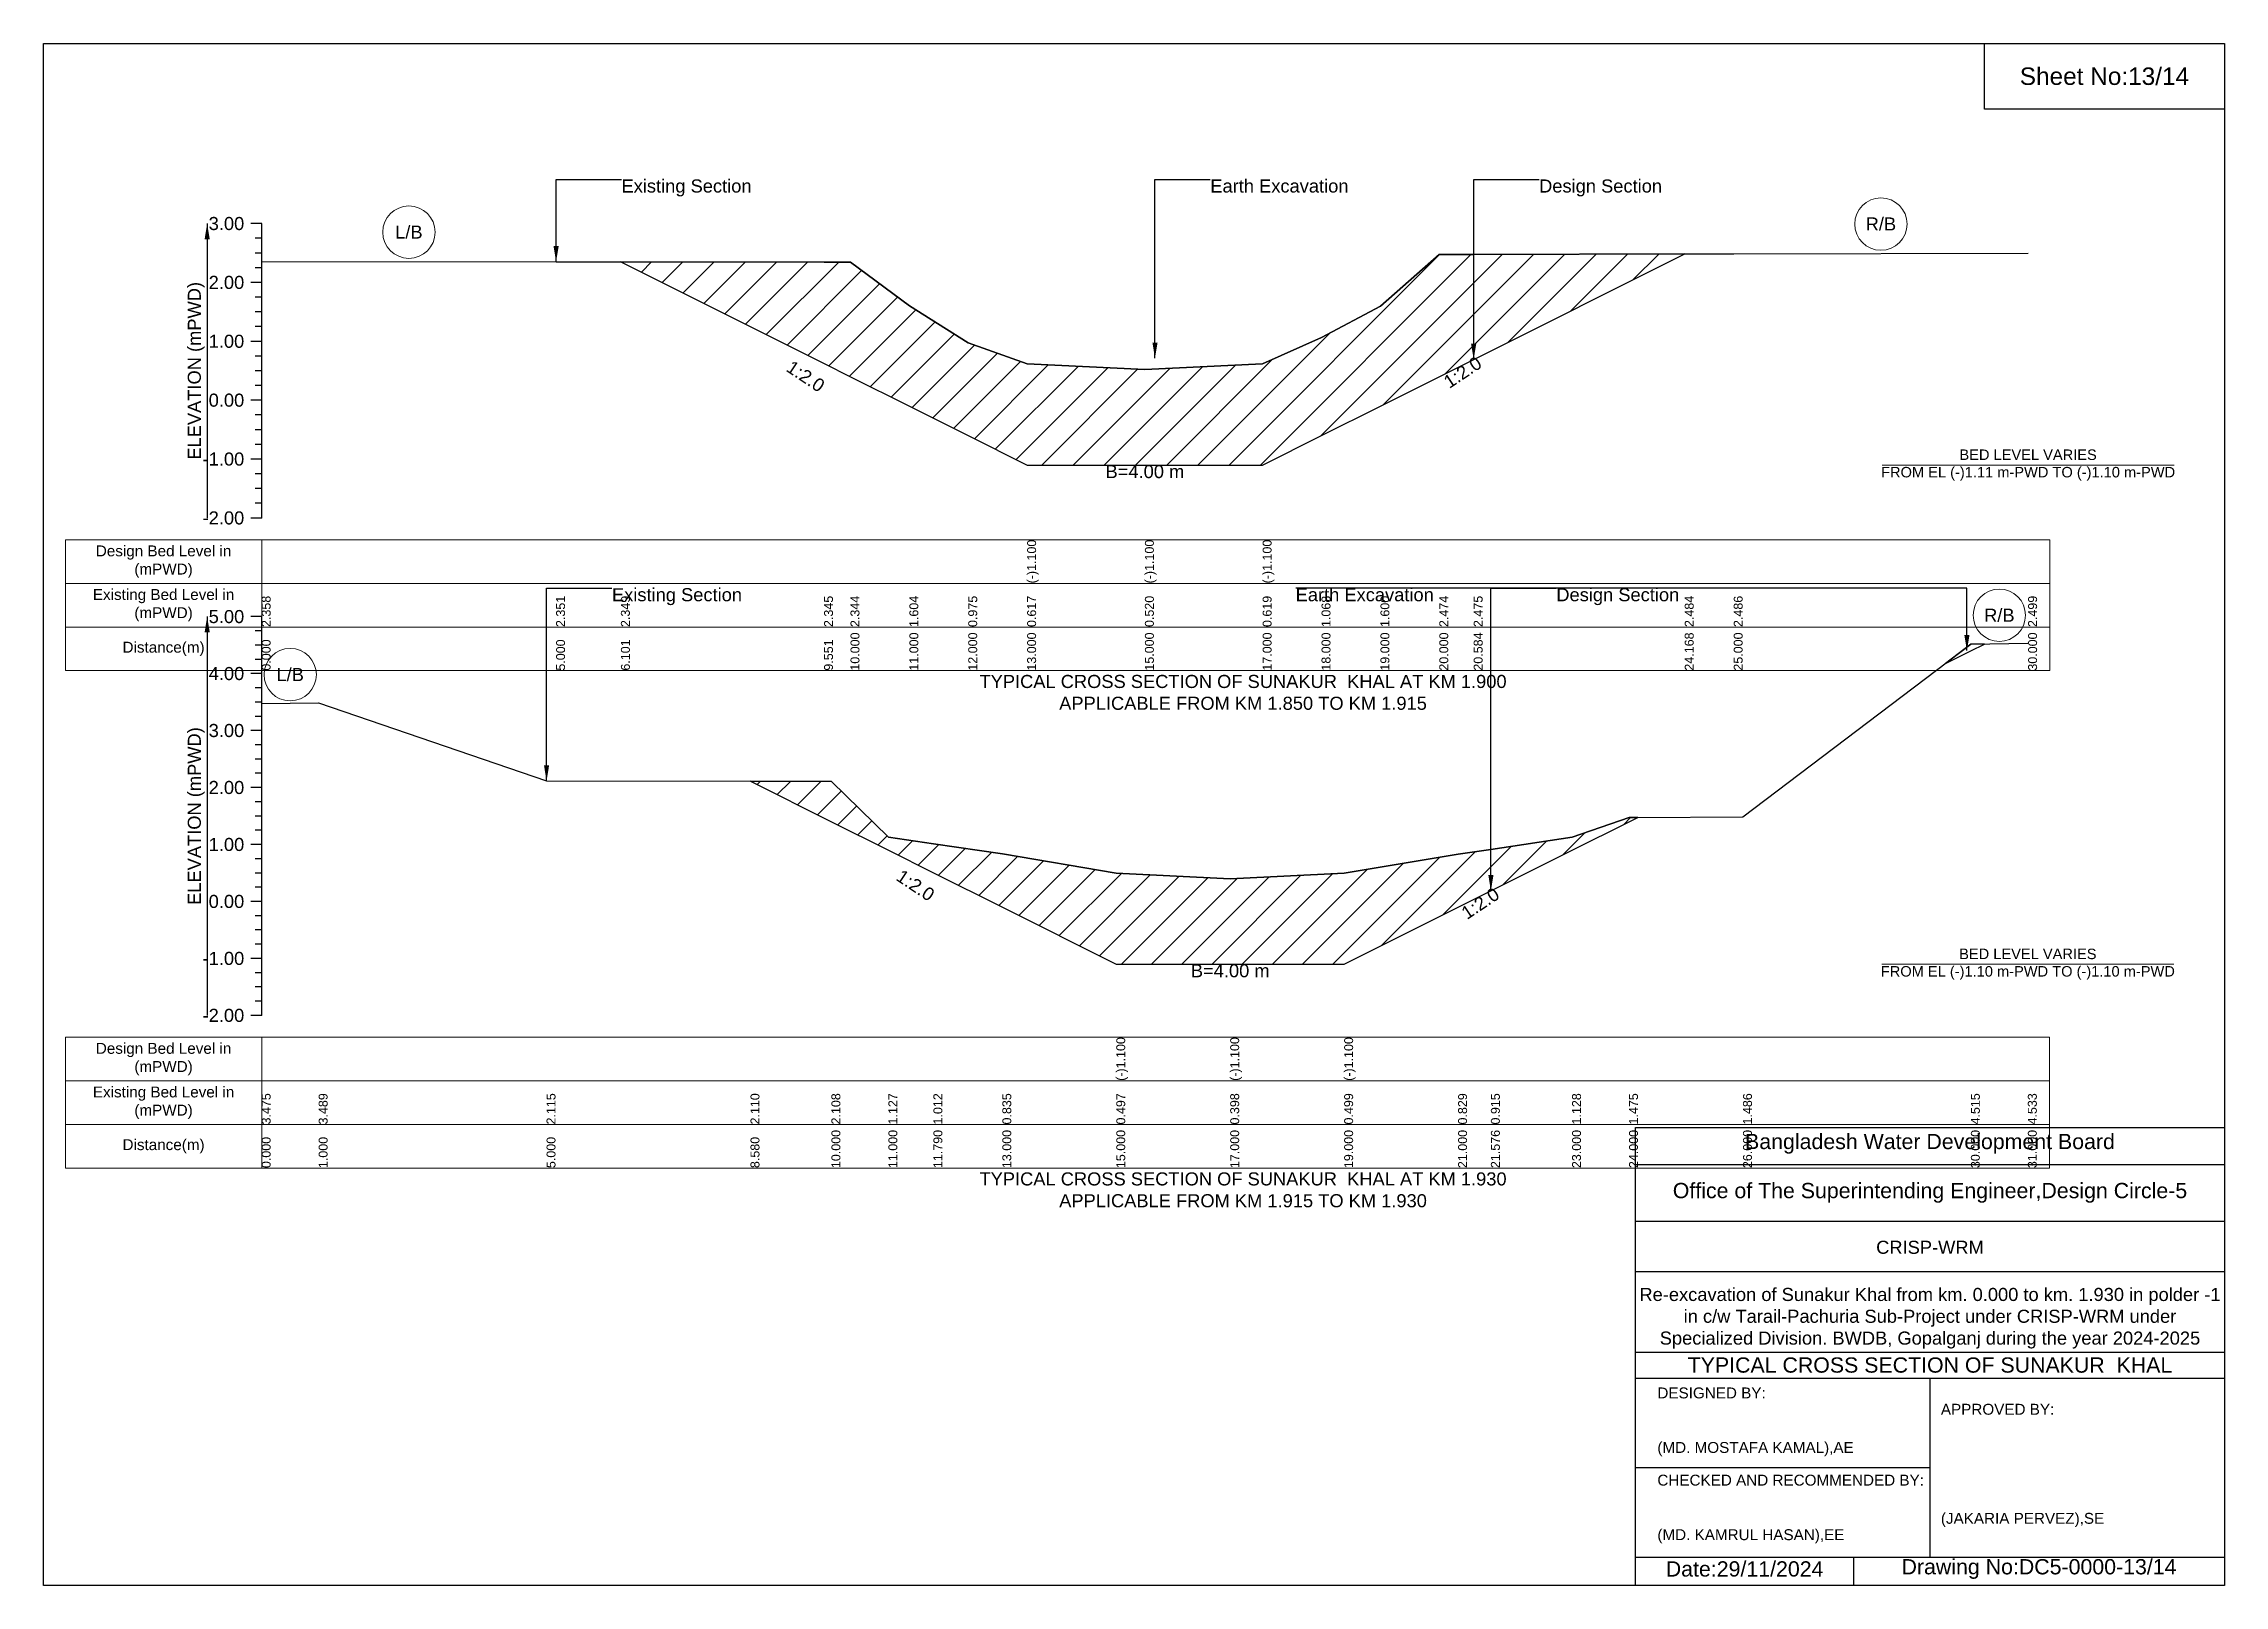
# Model space of a CAD drawing. Header units: inches. Extents: x 91000 to 238000, y -5656 to 143.
# Drawn here: x 220000 to 228000, y -5656 to 0 of the extents above; entities that cross this region are included whole.
import ezdxf

# ---------------------------------------------------------------- set-up
doc = ezdxf.new("R2010")
doc.units = ezdxf.units.IN
doc.header["$LTSCALE"] = 7
doc.header["$MEASUREMENT"] = 0
for name, color, linetype, lineweight in [('Cross section Data Border', 7, 'Continuous', 9), ('Cross Section Labels', 7, 'Continuous', 9), ('Existing_Bed_Level for Xsection', 7, 'Continuous', 25)]:
    doc.layers.add(name, color=color, linetype=linetype, lineweight=lineweight)
doc.styles.get("Standard").update_dxf_attribs({"font": 'arial.ttf'})
doc.dimstyles.get("Standard").update_dxf_attribs({"dimtxt": 0.18, "dimasz": 0.18, "dimexe": 0.18, "dimexo": 0.0625, "dimgap": 0.09, "dimtad": 0, "dimtih": 1, "dimtoh": 1, "dimdec": 4, "dimzin": 0, "dimdsep": 46, "dimtxsty": 'Standard', "dimcen": 0.09, "dimadec": 0, "dimazin": 0, "dimtfac": 1, "dimtdec": 4, "dimtofl": 0, "dimtmove": 0, "dimatfit": 3, "dimfxl": 1, "dimtolj": 1, "dimtzin": 0, "dimarcsym": 0})

msp = doc.modelspace()

# ---------------------------------------------------------------- texts
at = {"attachment_point": 5}
for s, insert, char_height in [('Sheet No:13/14', (227560, -120), 64), ('Bangladesh Water Development Board', (226920, -4036), 56), ('Office of The Superintending Engineer,Design Circle-5', (226920, -4216), 56)]:
    msp.add_mtext(s, dxfattribs=dict(at, insert=insert, char_height=char_height))
for s, insert, char_height, width, attachment_point in [('CRISP-WRM', (226920, -4416), 48, 2240, 5), ('Re-excavation of Sunakur Khal from km. 0.000 to km. 1.930 in polder -1  in c/w Tarail-Pachuria Sub-Project under CRISP-WRM under Specialized Division. BWDB, Gopalganj during the year 2024-2025', (226920, -4676), 48, 2160, 5), ('TYPICAL CROSS SECTION OF SUNAKUR  KHAL', (226920, -4848), 56, 2240, 5), ('DESIGNED BY:^J^J^J(MD. MOSTAFA KAMAL),AE', (225920, -5056), 40, 1120, 4), ('APPROVED BY:^J^J^J^J^J^J(JAKARIA PERVEZ),SE', (226960, -5216), 40, 1120, 4), ('CHECKED AND RECOMMENDED BY:^J^J^J(MD. KAMRUL HASAN),EE', (225920, -5376), 40, 1120, 4), ('Date:29/11/2024', (226240, -5596), 56, 1120, 5), ('Drawing No:DC5-0000-13/14', (227320, -5596), 56, 1760, 5)]:
    msp.add_mtext(s, dxfattribs=dict(insert=insert, char_height=char_height, width=width, attachment_point=attachment_point))
at = {"layer": 'Cross section Data Border', "char_height": 40, "width": 640, "attachment_point": 5}
for s, insert in [('Design Bed Level in (mPWD)', (220440, -1900.3)), ('Existing Bed Level in (mPWD)', (220440, -2060.3)), ('Distance(m)', (220440, -2220.3)), ('Design Bed Level in (mPWD)', (220440, -3725.2)), ('Existing Bed Level in (mPWD)', (220440, -3885.2)), ('Distance(m)', (220440, -4045.2))]:
    msp.add_mtext(s, dxfattribs=dict(at, insert=insert))
at = {"layer": 'Cross Section Labels'}
for s, insert, char_height, attachment_point in [('Existing Section', (222120, -498.3), 48, 1), ('Earth Excavation', (224280, -498.3), 48, 1), ('Design Section', (225486.1, -498.3), 48, 1), ('R/B', (226740, -661.9), 48, 5), ('L/B', (221340, -691.7), 48, 5), ('BED LEVEL VARIES ^JFROM EL (-)1.11 m-PWD TO (-)1.10 m-PWD', (227280, -1545.9), 38.4, 5), ('B=4.00 m', (224040, -1545.9), 48, 2), ('Existing Section', (222085, -1997.7), 48, 1), ('Earth Excavation', (224593, -1997.7), 48, 1), ('Design Section', (225549.3, -1997.7), 48, 1), ('R/B', (227174.5, -2097.2), 48, 5), ('L/B', (220904.5, -2314.9), 48, 5), ('TYPICAL CROSS SECTION OF SUNAKUR  KHAL AT KM 1.900^JAPPLICABLE FROM KM 1.850 TO KM 1.915', (224400, -2380.3), 48, 5), ('BED LEVEL VARIES ^JFROM EL (-)1.10 m-PWD TO (-)1.10 m-PWD', (227279, -3377.1), 38.4, 5), ('B=4.00 m', (224353, -3377.1), 48, 2), ('TYPICAL CROSS SECTION OF SUNAKUR  KHAL AT KM 1.930^JAPPLICABLE FROM KM 1.915 TO KM 1.930', (224400, -4205.2), 48, 5)]:
    msp.add_mtext(s, dxfattribs=dict(at, insert=insert, char_height=char_height, attachment_point=attachment_point))
at = {"layer": 'Cross Section Labels', "char_height": 48, "attachment_point": 2}
for insert, rotation in [((222808.9, -1200.4), 326.30993), ((225192.1, -1185.8), 33.69007), ((223211.9, -3067.8), 326.30993), ((225257.1, -3134), 33.69007)]:
    msp.add_mtext('1:2.0', dxfattribs=dict(at, insert=insert, rotation=rotation))
at = {"layer": 'Existing_Bed_Level for Xsection', "char_height": 48, "attachment_point": 6}
for s, insert in [('3.00', (220736, -660.3)), ('2.00', (220736, -876.3)), ('1.00', (220736, -1092.3)), ('0.00', (220736, -1308.3)), ('-1.00', (220736, -1524.3)), ('-2.00', (220736, -1740.3)), ('5.00', (220736, -2102.2)), ('4.00', (220736, -2311.2)), ('3.00', (220736, -2520.2)), ('2.00', (220736, -2729.2)), ('1.00', (220736, -2938.2)), ('0.00', (220736, -3147.2)), ('-1.00', (220736, -3356.2)), ('-2.00', (220736, -3565.2))]:
    msp.add_mtext(s, dxfattribs=dict(at, insert=insert))
at = {"layer": 'Existing_Bed_Level for Xsection', "rotation": 90}
for s, insert, char_height, attachment_point in [('ELEVATION (mPWD)', (220560, -1200.3), 48, 5), ('(-)1.100', (223608, -1980.3), 32.8, 1), ('(-)1.100', (224040, -1980.3), 32.8, 1), ('(-)1.100', (224472, -1980.3), 32.8, 1), ('2.358', (220800, -2140.3), 32.8, 1), ('2.351', (221880, -2140.3), 32.8, 1), ('2.349', (222117.8, -2140.3), 32.8, 1), ('2.345', (222862.9, -2140.3), 32.8, 1), ('2.344', (222960, -2140.3), 32.8, 1), ('1.604', (223176, -2140.3), 32.8, 1), ('0.975', (223392, -2140.3), 32.8, 1), ('0.617', (223608, -2140.3), 32.8, 1), ('0.520', (224040, -2140.3), 32.8, 1), ('0.619', (224472, -2140.3), 32.8, 1), ('1.068', (224688, -2140.3), 32.8, 1), ('1.600', (224904, -2140.3), 32.8, 1), ('2.474', (225120, -2140.3), 32.8, 1), ('2.475', (225246.1, -2140.3), 32.8, 1), ('2.484', (226020.3, -2140.3), 32.8, 1), ('2.486', (226200, -2140.3), 32.8, 1), ('2.499', (227280, -2140.3), 32.8, 1), ('0.000', (220800, -2300.3), 32.8, 1), ('5.000', (221880, -2300.3), 32.8, 1), ('6.101', (222117.8, -2300.3), 32.8, 1), ('9.551', (222862.9, -2300.3), 32.8, 1), ('10.000', (222960, -2300.3), 32.8, 1), ('11.000', (223176, -2300.3), 32.8, 1), ('12.000', (223392, -2300.3), 32.8, 1), ('13.000', (223608, -2300.3), 32.8, 1), ('15.000', (224040, -2300.3), 32.8, 1), ('17.000', (224472, -2300.3), 32.8, 1), ('18.000', (224688, -2300.3), 32.8, 1), ('19.000', (224904, -2300.3), 32.8, 1), ('20.000', (225120, -2300.3), 32.8, 1), ('20.584', (225246.1, -2300.3), 32.8, 1), ('24.168', (226020.3, -2300.3), 32.8, 1), ('25.000', (226200, -2300.3), 32.8, 1), ('30.000', (227280, -2300.3), 32.8, 1), ('ELEVATION (mPWD)', (220560, -2833.7), 48, 5), ('(-)1.100', (223935, -3805.2), 32.8, 1), ('(-)1.100', (224353, -3805.2), 32.8, 1), ('(-)1.100', (224771, -3805.2), 32.8, 1), ('3.475', (220800, -3965.2), 32.8, 1), ('3.489', (221009, -3965.2), 32.8, 1), ('2.115', (221845, -3965.2), 32.8, 1), ('2.110', (222593.2, -3965.2), 32.8, 1), ('2.108', (222890, -3965.2), 32.8, 1), ('1.127', (223099, -3965.2), 32.8, 1), ('1.012', (223264.1, -3965.2), 32.8, 1), ('0.835', (223517, -3965.2), 32.8, 1), ('0.497', (223935, -3965.2), 32.8, 1), ('0.398', (224353, -3965.2), 32.8, 1), ('0.499', (224771, -3965.2), 32.8, 1), ('0.829', (225189, -3965.2), 32.8, 1), ('0.915', (225309.3, -3965.2), 32.8, 1), ('1.128', (225607, -3965.2), 32.8, 1), ('1.475', (225816, -3965.2), 32.8, 1), ('1.486', (226234, -3965.2), 32.8, 1), ('4.515', (227070, -3965.2), 32.8, 1), ('4.533', (227279, -3965.2), 32.8, 1), ('10.000', (222890, -4125.2), 32.8, 1), ('11.000', (223099, -4125.2), 32.8, 1), ('11.790', (223264.1, -4125.2), 32.8, 1), ('13.000', (223517, -4125.2), 32.8, 1), ('15.000', (223935, -4125.2), 32.8, 1), ('17.000', (224353, -4125.2), 32.8, 1), ('19.000', (224771, -4125.2), 32.8, 1), ('21.000', (225189, -4125.2), 32.8, 1), ('21.576', (225309.3, -4125.2), 32.8, 1), ('23.000', (225607, -4125.2), 32.8, 1), ('24.000', (225816, -4125.2), 32.8, 1), ('26.000', (226234, -4125.2), 32.8, 1), ('30.000', (227070, -4125.2), 32.8, 1), ('31.000', (227279, -4125.2), 32.8, 1), ('0.000', (220800, -4125.2), 32.8, 1), ('1.000', (221009, -4125.2), 32.8, 1), ('5.000', (221845, -4125.2), 32.8, 1), ('8.580', (222593.2, -4125.2), 32.8, 1)]:
    msp.add_mtext(s, dxfattribs=dict(at, insert=insert, char_height=char_height, attachment_point=attachment_point))

# ---------------------------------------------------------------- hatches: boundary and pattern name
at = {"layer": 'Existing_Bed_Level for Xsection'}
h = msp.add_hatch(dxfattribs=at)
h.set_pattern_fill('ANSI31', color=256, scale=648, style=0)
h.paths.add_polyline_path([(222117.8, -800.8), (222862.9, -1173.4), (222960, -1221.9), (223176, -1329.9), (223392, -1437.9), (223608, -1545.9), (224040, -1545.9), (224472, -1545.9), (224688, -1437.9), (224904, -1329.9), (225120, -1221.9), (225246.1, -1158.8), (226020.3, -771.8), (225246.1, -773.6), (225120, -773.9), (224904, -962.7), (224688, -1077.6), (224472, -1174.6), (224040, -1196), (223608, -1175), (223392, -1097.7), (223176, -961.9), (222960, -802), (222862.9, -801.9)])
h = msp.add_hatch(dxfattribs=at)
h.set_pattern_fill('ANSI31', color=256, scale=627, style=0)
h.paths.add_polyline_path([(226976.6, -2274.3), (227070, -2227.6), (227119.9, -2202.6), (227070, -2203.5)])
h = msp.add_hatch(dxfattribs=at)
h.set_pattern_fill('ANSI31', color=256, scale=627, style=0)
h.paths.add_polyline_path([(222593.2, -2706.2), (222890, -2854.6), (223099, -2959.1), (223264.1, -3041.6), (223517, -3168.1), (223935, -3377.1), (224353, -3377.1), (224771, -3377.1), (225189, -3168.1), (225309.3, -3107.9), (225607, -2959.1), (225816, -2854.6), (225847.7, -2838.7), (225816, -2838.9), (225607, -2911.4), (225309.3, -2955.9), (225189, -2973.9), (224771, -3042.9), (224353, -3064), (223935, -3043.3), (223517, -2972.7), (223264.1, -2935.7), (223099, -2911.6), (222890, -2706.6)])

# ---------------------------------------------------------------- linework, layer by layer
for points in [[(220000, 0), (228000, 0), (228000, -5656), (220000, -5656)], [(227120, 0), (228000, 0), (228000, -240), (227120, -240)]]:
    msp.add_lwpolyline(points, close=True)
for points in [[(225840, -5656), (225840, -3976), (228000, -3976)], [(225840, -4112), (228000, -4112)], [(225840, -4320), (228000, -4320)], [(225840, -4504), (228000, -4504)], [(225840, -4800), (228000, -4800)], [(225840, -4896), (228000, -4896)], [(226920, -4896), (226920, -5552)], [(225840, -5224), (226920, -5224)], [(225840, -5552), (228000, -5552)], [(226640, -5552), (226640, -5656)]]:
    msp.add_lwpolyline(points)
at = {"layer": 'Cross section Data Border'}
for points in [[(220080, -1820.3), (227360, -1820.3), (227360, -2300.3), (220080, -2300.3)], [(220080, -3645.2), (227359, -3645.2), (227359, -4125.2), (220080, -4125.2)]]:
    msp.add_lwpolyline(points, close=True, dxfattribs=at)
for points in [[(220800, -1820.3), (220800, -2300.3)], [(220080, -1980.3), (227360, -1980.3)], [(220080, -2140.3), (227360, -2140.3)], [(220800, -3645.2), (220800, -4125.2)], [(220080, -3805.2), (227359, -3805.2)], [(220080, -3965.2), (227359, -3965.2)]]:
    msp.add_lwpolyline(points, dxfattribs=at)
at = {"layer": 'Cross Section Labels'}
for points in [[(226744.2, -1545.9), (227815.8, -1545.9)], [(226743.2, -3377.1), (227814.8, -3377.1)]]:
    msp.add_lwpolyline(points, dxfattribs=at)
for centre in [(221340, -691.7), (226740, -661.9), (227174.5, -2097.2), (220904.5, -2314.9)]:
    msp.add_circle(centre, 96, dxfattribs=at)
at = {"layer": 'Existing_Bed_Level for Xsection'}
for points in [[(220800, -660.3), (220760, -660.3)], [(220800, -714.3), (220776, -714.3)], [(220800, -1740.3), (220800, -1524.3), (220800, -1308.3), (220800, -1092.3), (220800, -876.3), (220800, -660.3)], [(220800, -768.3), (220776, -768.3)], [(220800, -799), (221880, -800.5), (222117.8, -800.8), (222862.9, -801.9), (222960, -802), (223176, -961.9), (223392, -1097.7), (223608, -1175), (223608, -1175), (224040, -1196), (224040, -1196), (224472, -1174.6), (224472, -1174.6), (224688, -1077.6), (224904, -962.7), (225120, -773.9), (225246.1, -773.6), (226020.3, -771.8), (226200, -771.3), (227280, -768.5)], [(220800, -876.3), (220760, -876.3)], [(220800, -822.3), (220776, -822.3)], [(220800, -930.3), (220776, -930.3)], [(220800, -984.3), (220776, -984.3)], [(220800, -1038.3), (220776, -1038.3)], [(220800, -1092.3), (220760, -1092.3)], [(220800, -1146.3), (220776, -1146.3)], [(220800, -1200.3), (220776, -1200.3)], [(220800, -1254.3), (220776, -1254.3)], [(220800, -1308.3), (220760, -1308.3)], [(220800, -1362.3), (220776, -1362.3)], [(220800, -1416.3), (220776, -1416.3)], [(220800, -1470.3), (220776, -1470.3)], [(220800, -1524.3), (220760, -1524.3)], [(220800, -1578.3), (220776, -1578.3)], [(220800, -1632.3), (220776, -1632.3)], [(220800, -1740.3), (220760, -1740.3)], [(220800, -1686.3), (220776, -1686.3)], [(220800, -2102.2), (220760, -2102.2)], [(220800, -2154.4), (220776, -2154.4)], [(220800, -3565.2), (220800, -3356.2), (220800, -3147.2), (220800, -2938.2), (220800, -2729.2), (220800, -2520.2), (220800, -2311.2), (220800, -2102.2)], [(220800, -2206.7), (220776, -2206.7)], [(220800, -2420.9), (221009, -2418), (221845, -2705.1), (222593.2, -2706.2), (222890, -2706.6), (223099, -2911.6), (223264.1, -2935.7), (223517, -2972.7), (223935, -3043.3), (223935, -3043.3), (224353, -3064), (224353, -3064), (224771, -3042.9), (224771, -3042.9), (225189, -2973.9), (225309.3, -2955.9), (225607, -2911.4), (225816, -2838.9), (225847.7, -2838.7), (226234, -2836.6), (227070, -2203.5), (227279, -2199.8)], [(220800, -2311.2), (220760, -2311.2)], [(220800, -2258.9), (220776, -2258.9)], [(220800, -2363.4), (220776, -2363.4)], [(220800, -2415.7), (220776, -2415.7)], [(220800, -2467.9), (220776, -2467.9)], [(220800, -2520.2), (220760, -2520.2)], [(220800, -2572.4), (220776, -2572.4)], [(220800, -2624.7), (220776, -2624.7)], [(220800, -2676.9), (220776, -2676.9)], [(220800, -2729.2), (220760, -2729.2)], [(220800, -2781.4), (220776, -2781.4)], [(220800, -2833.7), (220776, -2833.7)], [(220800, -2938.2), (220760, -2938.2)], [(220800, -2885.9), (220776, -2885.9)], [(220800, -2990.4), (220776, -2990.4)], [(220800, -3042.7), (220776, -3042.7)], [(220800, -3094.9), (220776, -3094.9)], [(220800, -3147.2), (220760, -3147.2)], [(220800, -3199.4), (220776, -3199.4)], [(220800, -3251.7), (220776, -3251.7)], [(220800, -3356.2), (220760, -3356.2)], [(220800, -3303.9), (220776, -3303.9)], [(220800, -3408.4), (220776, -3408.4)], [(220800, -3460.7), (220776, -3460.7)], [(220800, -3512.9), (220776, -3512.9)], [(220800, -3565.2), (220760, -3565.2)]]:
    msp.add_lwpolyline(points, dxfattribs=at)
for points in [[(222117.8, -800.8), (222862.9, -1173.4), (222960, -1221.9), (223176, -1329.9), (223392, -1437.9), (223608, -1545.9), (223608, -1545.9), (224040, -1545.9), (224040, -1545.9), (224472, -1545.9), (224472, -1545.9), (224688, -1437.9), (224904, -1329.9), (225120, -1221.9), (225246.1, -1158.8), (226020.3, -771.8), (226020.3, -771.8), (226020.3, -771.8), (225246.1, -773.6), (225120, -773.9), (224904, -962.7), (224688, -1077.6), (224472, -1174.6), (224472, -1174.6), (224040, -1196), (224040, -1196), (223608, -1175), (223608, -1175), (223392, -1097.7), (223176, -961.9), (222960, -802), (222862.9, -801.9)], [(226976.6, -2274.3), (227070, -2227.6), (227119.9, -2202.6), (227070, -2203.5)], [(222593.2, -2706.2), (222593.2, -2706.2), (222890, -2854.6), (223099, -2959.1), (223264.1, -3041.6), (223517, -3168.1), (223935, -3377.1), (223935, -3377.1), (224353, -3377.1), (224353, -3377.1), (224771, -3377.1), (224771, -3377.1), (225189, -3168.1), (225309.3, -3107.9), (225607, -2959.1), (225816, -2854.6), (225847.7, -2838.7), (225847.7, -2838.7), (225847.7, -2838.7), (225816, -2838.9), (225607, -2911.4), (225309.3, -2955.9), (225189, -2973.9), (224771, -3042.9), (224771, -3042.9), (224353, -3064), (224353, -3064), (223935, -3043.3), (223935, -3043.3), (223517, -2972.7), (223264.1, -2935.7), (223099, -2911.6), (222890, -2706.6), (222593.2, -2706.2)]]:
    msp.add_lwpolyline(points, close=True, dxfattribs=at)

msp.set_redraw_order([(e.dxf.handle, doc.entitydb.next_handle()) for e in msp.query("TEXT MTEXT ATTDEF DIMENSION ARC_DIMENSION")])  # texts and dimensions are drawn at this point

# ---------------------------------------------------------------- leaders
at = {"layer": 'Cross Section Labels', "annotation_type": 0, "has_hookline": 1}
for points, hookline_direction, text_width in [([(221880, -800.5), (221880, -498.3), (222119.9, -498.3)], 0, 467.2), ([(224077, -1154.1), (224077, -498.3), (224279.9, -498.3)], 0, 497), ([(225246.1, -1158.8), (225246.1, -498.3), (225486.1, -498.3)], 0, 441.2), ([(221845, -2705.1), (221845, -1997.7), (222084.9, -1997.7)], 0, 467.2), ([(227055.5, -2226.8), (227055.5, -1997.7), (224593.1, -1997.7)], 1, 497), ([(225309.3, -3107.9), (225309.3, -1997.7), (225549.3, -1997.7)], 0, 441.2)]:
    msp.add_leader(points, dimstyle='Standard', override={"dimasz": 57.6}, dxfattribs=dict(at, hookline_direction=hookline_direction, text_width=text_width))
at = {"layer": 'Existing_Bed_Level for Xsection'}
for points in [[(220600, -660.3), (220600, -1740.3)], [(220600, -2102.2), (220600, -3565.2)]]:
    msp.add_leader(points, dimstyle='Standard', override={"dimasz": 57.6}, dxfattribs=at)

doc.saveas('drawing.dxf')
